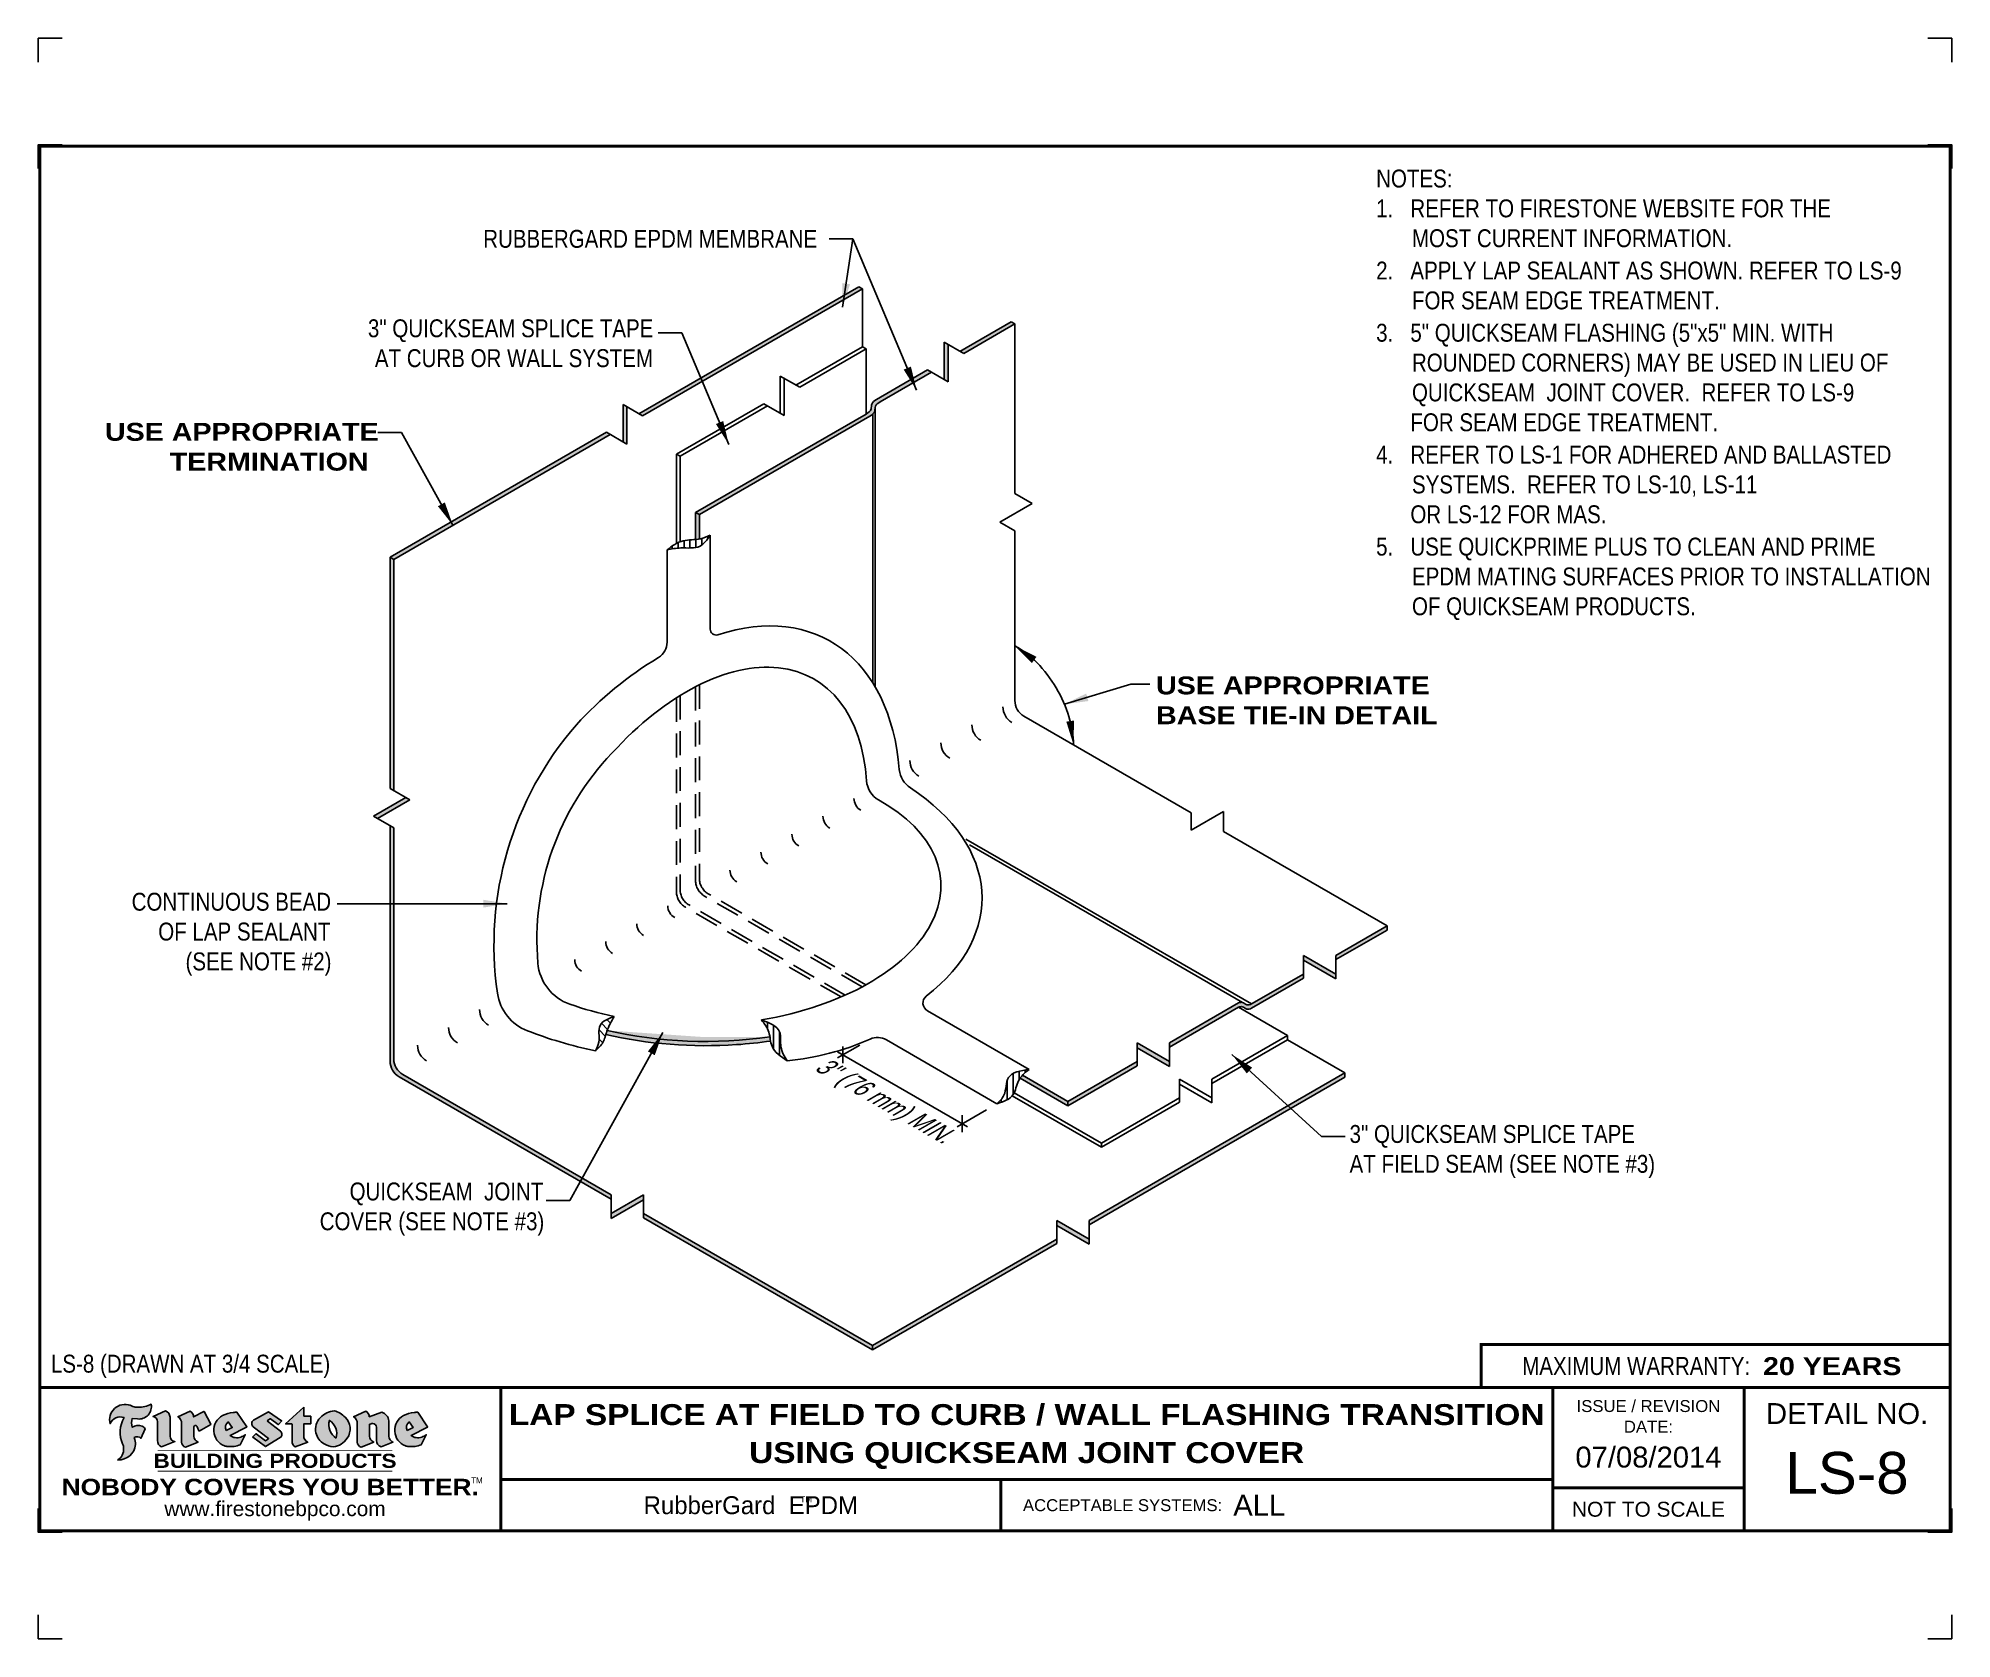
# Model space of a CAD drawing. Header units: inches. Extents: x 99.4 to 119.5, y 96.2 to 113.
import ezdxf
from ezdxf.enums import TextEntityAlignment as Align

# ---------------------------------------------------------------- set-up
doc = ezdxf.new("R2010")
doc.units = ezdxf.units.IN
doc.header["$MEASUREMENT"] = 0
doc.linetypes.add('HIDDEN', pattern=[0.375, 0.25, -0.125])
doc.layers.get('0').update_dxf_attribs({"linetype": 'CONTINUOUS'})
doc.layers.get('DEFPOINTS').update_dxf_attribs({"linetype": 'CONTINUOUS'})
for name, color, linetype in [('FSBP-ANNO-NOTE', 7, 'CONTINUOUS'), ('FSBP-MEMBRANE', 7, 'CONTINUOUS'), ('FSBP-SEALANTS', 1, 'CONTINUOUS'), ('FSBP-TTLB', 7, 'CONTINUOUS'), ('FSBP-TTLB-BORDER', 7, 'CONTINUOUS'), ('FSBP-TTLB-TEXT', 7, 'CONTINUOUS')]:
    doc.layers.add(name, color=color, linetype=linetype)
doc.styles.add('FSBP_ARIAL', font='arial.ttf')
doc.styles.add('FSBP_ARIAL_BOLD', font='')
doc.styles.add('FSBP_ARIAL_NAR', font='ARIALN.TTF')
doc.styles.add('FSBP_BANKGOTHIC', font='bgothm.ttf')
doc.styles.get('FSBP_ARIAL_BOLD').set_extended_font_data('Arial Black')
doc.dimstyles.new('FSBP-LEADER', dxfattribs={"dimtxt": 0.1875, "dimasz": 0.25, "dimexe": 0.0625, "dimexo": 0.125, "dimgap": 0.125, "dimtad": 0, "dimtih": 1, "dimtoh": 1, "dimdec": 4, "dimzin": 0, "dimdsep": 46, "dimlunit": 4, "dimtxsty": 'FSBP_ARIAL_NAR', "dimcen": 0.09375, "dimclrd": 256, "dimclre": 256, "dimclrt": 256, "dimadec": 0, "dimazin": 0, "dimtfac": 1, "dimtdec": 4, "dimtofl": 0, "dimtmove": 0, "dimatfit": 3, "dimfxl": 1, "dimtolj": 1, "dimtzin": 0, "dimlwd": -1, "dimlwe": -1, "dimarcsym": 0})

msp = doc.modelspace()

# ---------------------------------------------------------------- texts
at = {"layer": 'DEFPOINTS', "style": 'FSBP_ARIAL_NAR'}
msp.add_text('LS-8 (DRAWN AT 3/4 SCALE)', height=0.1875, dxfattribs=at).set_placement((99.57985848452932, 99.1159621631023), align=Align.MIDDLE_LEFT)
at = {"layer": 'FSBP-ANNO-NOTE', "style": 'FSBP_ARIAL_NAR'}
msp.add_text('RUBBERGARD EPDM MEMBRANE', height=0.1875, dxfattribs=at).set_placement((107.6007596340383, 110.8962733569826), align=Align.MIDDLE_RIGHT)
at = {"layer": 'FSBP-ANNO-NOTE', "style": 'FSBP_ARIAL_NAR', "oblique": 30}
msp.add_text('3" (76 mm) MIN.', height=0.1875, rotation=329.9999999999994, dxfattribs=at).set_placement((108.2780889339207, 101.8644012615471), align=Align.MIDDLE)
at = {"layer": 'FSBP-ANNO-NOTE', "char_height": 0.1875, "attachment_point": 1}
for s, width, gutter_width, heights, insert, style in [('\\pi-0.375,l0.375,t0.1875,0.375;NOTES:\\P1.   REFER TO FIRESTONE WEBSITE FOR THE                MOST CURRENT INFORMATION.\\P{\\H0.083333x;\\P\\pt0.375;}2.   APPLY LAP SEALANT AS SHOWN. REFER TO LS-9 FOR SEAM EDGE TREATMENT.\\P{\\H0.083333x;\\P}3.   5" QUICKSEAM FLASHING (5"x5" MIN. WITH ROUNDED CORNERS) MAY BE USED IN LIEU OF QUICKSEAM  JOINT COVER.  REFER TO LS-9 \\P      FOR SEAM EDGE TREATMENT.\\P{\\H0.083333x;\\P}4.   REFER TO LS-1 FOR ADHERED AND BALLASTED SYSTEMS.  REFER TO LS-10, LS-11 \\P      OR LS-12 FOR MAS.\\P{\\H0.083333x;\\P}5.   USE QUICKPRIME PLUS TO CLEAN AND PRIME  EPDM MATING SURFACES PRIOR TO INSTALLATION OF QUICKSEAM PRODUCTS.', 5.887042391596253, 23.08110225731588, [5.941167124370127], (113.4527629030634, 111.621513929731), 'FSBP_ARIAL_NAR'), ('\\pi0.20697;3" QUICKSEAM SPLICE TAPE \\P\\pi0.27975;AT CURB OR WALL SYSTEM', 3.175510396747995, 5, [0], (102.6910706384774, 110.0529567488685), 'FSBP_ARIAL_NAR'), ('\\pi0.096659;USE APPROPRIATE \\P\\pi0.77478;TERMINATION', 2.830117474801227, 5, [0], (100.0483357435842, 108.9687126891513), 'FSBP_ARIAL_BOLD'), ('USE APPROPRIATE BASE TIE-IN DETAIL', 3.166772839955229, 5, [0], (111.1485803696869, 106.3128806767449), 'FSBP_ARIAL_BOLD'), ('\\pi0.26052;CONTINUOUS BEAD \\P\\pi0.53895;OF LAP SEALANT \\P\\pi0.82481;(SEE NOTE #2)', 2.32659760462775, 5, [0.9023743467752349], (100.1639894183315, 104.0476174605084), 'FSBP_ARIAL_NAR'), ('3" QUICKSEAM SPLICE TAPE AT FIELD SEAM (SEE NOTE #3)', 3.255393665378506, 5, [0.6076720250749924], (113.1745614965117, 101.6152636932283), 'FSBP_ARIAL_NAR'), ('\\pi0.58999;QUICKSEAM  JOINT \\P\\pi0.27727;COVER (SEE NOTE #3)', 2.605164964140855, 5, [0.6076720250749924], (102.1160184885615, 101.0131150032682), 'FSBP_ARIAL_NAR')]:
    msp.add_mtext_dynamic_manual_height_columns(s, width=width, gutter_width=gutter_width, heights=heights, dxfattribs=dict(at, insert=insert, style=style))

# ---------------------------------------------------------------- blocks, each defined once
blk = doc.blocks.new('TTLB-EPDM_2')
at = {"layer": 'FSBP-TTLB-TEXT'}
h = blk.add_hatch(color=1, dxfattribs=at)
edge = h.paths.add_edge_path()
edge.add_arc((1.037309769669573, -0.1982514792917306), 0.1319107607348553, 264.0410451462098, 370.3106169565175)
edge.add_arc((1.027551646585694, 0.1214293576525799), 0.3273056962876235, 270.05058356628535, 295.23459397187514, ccw=False)
edge.add_arc((1.022801957313345, -0.06680179986895154), 0.1391656561713503, 249.3281275763668, 272.0749124149863, ccw=False)
edge.add_line((0.9736743133014443, -0.1970076156048179), (0.9474927838574558, -0.1852745150568325))
edge.add_arc((0.8939498971398288, -0.3394262635682071), 0.1631857907024099, 70.84590087378872, 194.3325259843273)
edge.add_arc((0.8444260109029493, -0.4259936440910768), 0.1179914261095279, 70.96950098067128, 156.9641407594482, ccw=False)
edge.add_arc((1.153141409296894, -0.4684497516079468), 0.3110405457095052, 150.3231137483159, 203.2084295854517)
edge.add_arc((0.7562495500622943, -0.6412608153899899), 0.1218587156617311, 0.8849157075190988, 24.34668939894999, ccw=False)
edge.add_arc((0.7493781665697374, -0.6475258110744375), 0.1289731377238325, -58.36655102076742, 3.6216782311386737, ccw=False)
edge.add_arc((0.8256699029544474, -0.5792158350996106), 0.1783301886510354, 267.2205474105585, 354.1381621173521)
edge.add_arc((0.7903121048625305, -0.6011409294291745), 0.212787892960859, 0.9996158580669322, 21.00503380861244)
edge.add_arc((1.01880712263941, -0.5666691048185161), 0.05136395668415847, 40.82117713173261, 125.52727787225791, ccw=False)
edge.add_line((1.057676976260041, -0.5330924682126437), (1.102776947655911, -0.4308018311949837))
edge.add_arc((1.040858222524664, -0.4699705673995949), 0.07326744446031509, 32.31675181867256, 66.31481236598174)
edge.add_arc((1.032262518825329, -0.5063316993097662), 0.1102246948011782, 69.8179132332389, 125.254734720681)
edge.add_arc((1.127708877207287, -0.368959353531244), 0.1659710644737306, 164.1569669952081, 196.5811013160487, ccw=False)
edge.add_line((0.9680425188342383, -0.3236487780942383), (1.023615334387159, -0.3294494641845773))
h = blk.add_hatch(color=1, dxfattribs=at)
edge = h.paths.add_edge_path()
edge.add_line((1.275239419159561, -0.6223407783464694), (1.415345367376062, -0.5660418822574371))
edge.add_arc((1.421019305783958, -0.5090099247487757), 0.05731350411836949, 181.9717871001989, 264.31851000495806, ccw=False)
edge.add_line((1.363739737527226, -0.5109819325197265), (1.363412352251203, -0.3102363679013962))
edge.add_arc((1.294263659668751, -0.3103491388303989), 0.06914878453844908, 0.0934405599591014, 72.42834396969012)
edge.add_line((1.315139561173908, -0.2444268274366692), (1.186839444240604, -0.3024209471341379))
edge.add_arc((1.175246268095289, -0.3585110609420917), 0.05727567197445628, -0.017399788185912257, 78.322067691347, ccw=False)
edge.add_line((1.232521937428658, -0.3585284546236807), (1.232574268422297, -0.555126496687123))
edge.add_arc((1.305699496415486, -0.5558575689677219), 0.07312888236350451, 179.4272023230205, 245.3845503102953)
h = blk.add_hatch(color=1, dxfattribs=at)
edge = h.paths.add_edge_path()
edge.add_line((1.792026821926584, -0.3839679064720229), (1.722158956877934, -0.2518542302253621))
edge.add_arc((1.720119655279638, -0.2529327078887852), 0.002306916790721817, 27.87197133405656, 117.3766794470751)
edge.add_line((1.719058846382097, -0.250884159729182), (1.610638460368705, -0.3070279753467702))
edge.add_arc((1.547088841662962, -0.3061026658494403), 0.06355635479880145, 359.165808011073, 425.8793658831422)
edge.add_line((1.573061729235633, -0.2480956029480268), (1.446879247402876, -0.3051325108639702))
edge.add_arc((1.407812067100189, -0.370357133046621), 0.07602957263902092, -3.441403975725109, 59.07992244284969, ccw=False)
edge.add_line((1.483704536400296, -0.3749210150788969), (1.483704536400296, -0.5723838140635706))
edge.add_arc((1.54053746518044, -0.568254406115083), 0.05698275005415228, 184.1557352478595, 255.3066498366543)
edge.add_line((1.526084036778343, -0.6233736605654059), (1.657291340682093, -0.570650514527486))
edge.add_arc((1.688298576827198, -0.5021390388423987), 0.0752015358480571, 207.5160880841914, 245.649226723163, ccw=False)
edge.add_arc((1.721050197024907, -0.4914488168456328), 0.1093332836229113, 179.4823365255141, 204.5537900001094, ccw=False)
edge.add_line((1.611721375809452, -0.4904610114968335), (1.611721375809452, -0.4126404716788983))
edge.add_arc((1.628589765097195, -0.414159299036043), 0.01693662875851176, 28.356188110622725, 174.8549701683585, ccw=False)
edge.add_arc((1.627340435522395, -0.4197189881350504), 0.02111886817708033, 22.216893572439517, 40.10213956426492, ccw=False)
edge.add_line((1.646891420738257, -0.4117336534413738), (1.666638796144639, -0.4549750258192233))
edge.add_arc((1.668737246926742, -0.4540167099035481), 0.002306916790685496, 204.545128184284, 299.6323508190091)
edge.add_line((1.669877862091766, -0.4560219186518992), (1.791128135493295, -0.3870515928837648))
edge.add_line((1.791128135493295, -0.3870515928837648), (1.792026821926584, -0.3839679064720229))
h = blk.add_hatch(color=1, dxfattribs=at)
h.paths.add_polyline_path([(2.063388732080512, -0.2583237030618903, 0.02524281661523788), (2.025024361750752, -0.2610532129309178, 0.1213611957758757), (1.901773912052249, -0.3008158885520373, 0.6151668103976068), (1.93274136141747, -0.6099060679591872, 0.05306812109568645), (1.967936229862175, -0.617865745600497, 0.1150932231766138), (2.099126721549737, -0.5994933789882708), (2.151195569562105, -0.4944891916583316, -0.08755405562188731), (2.104230609512001, -0.5187113292177372, -0.265591761123442), (1.992692314386659, -0.5010701623316862), (2.165347897647223, -0.4141184325909109, 0.4518949533370738), (2.166222728871162, -0.4107679608846269)])
h.paths.add_polyline_path([(2.014217313945437, -0.4188965037300676), (1.951113654018855, -0.4515330109460507, -0.3720533890450154), (1.973177450672722, -0.3607130665457561)], flags=16)
h = blk.add_hatch(color=1, dxfattribs=at)
edge = h.paths.add_edge_path()
edge.add_arc((2.260407392426802, -0.3775796671688782), 0.04152450223225729, 123.20805433950699, 232.2027298779723, ccw=False)
edge.add_line((2.237665217914071, -0.3428366421988329), (2.393535971665983, -0.2540943745380986))
edge.add_arc((2.394677353533142, -0.2560991469722482), 0.002306916790741334, 55.64644466176611, 119.65426054492559, ccw=False)
edge.add_line((2.395979141996861, -0.2541946229174954), (2.531809646140459, -0.3470380726374032))
edge.add_arc((2.530468902927946, -0.3489153772789875), 0.002306916790700397, -42.731101238422525, 54.4661353739603, ccw=False)
edge.add_line((2.532163440279987, -0.3504807552658491), (2.498457913851155, -0.3869673252714421))
edge.add_arc((2.496763376499139, -0.3854019472845934), 0.002306916790672934, 233.7527076894875, 317.26889876138785, ccw=False)
edge.add_line((2.495399362263356, -0.38726241234572), (2.413849913492982, -0.3274738082119626))
edge.add_arc((2.412485899257181, -0.3293342732731342), 0.002306916790720064, 53.75270768979358, 124.4135619297835)
edge.add_line((2.41118211687575, -0.3274311136421062), (2.382933981293377, -0.346782838468144))
edge.add_arc((2.38423776367478, -0.3486859980991606), 0.002306916790694898, 124.4135619293799, 231.8459020253626)
edge.add_line((2.382812599816248, -0.3505000469010184), (2.519899969301207, -0.4581994452042721))
edge.add_arc((2.494247019847682, -0.4908523236374461), 0.04152450223225742, -55.21225898295222, 51.84590202520428, ccw=False)
edge.add_line((2.517938320565804, -0.5249552055672808), (2.364434947484597, -0.6179520922513717))
edge.add_arc((2.36323960192349, -0.6159790200102006), 0.002306916790726996, 233.2955624372927, 301.20872157023314, ccw=False)
edge.add_line((2.361860787187538, -0.6178285429225383), (2.231266621301074, -0.5204709167214361))
edge.add_arc((2.232647938930649, -0.5186232623475259), 0.002306916790697672, 135.5134179846393, 233.21798691998708, ccw=False)
edge.add_line((2.231002150870836, -0.5170067083764565), (2.262839375599356, -0.4845937328397696))
edge.add_arc((2.264485163659225, -0.4862102868108537), 0.002306916790748497, 53.0352839999411, 135.513417985369, ccw=False)
edge.add_line((2.265872365996302, -0.4843670465239001), (2.361834678328762, -0.5565872257804898))
edge.add_arc((2.363221880665761, -0.5547439854936304), 0.002306916790627066, 233.0352840000685, 302.2362632414394)
edge.add_line((2.36445241715569, -0.5566953042850713), (2.39428499383348, -0.5378823484768844))
edge.add_arc((2.393054457343549, -0.5359310296853765), 0.002306916790685166, 302.2362632406177, 412.2027298768422)
edge.add_line((2.394468296066179, -0.5341081404551886), (2.234958295420142, -0.4103916733127022))
h = blk.add_hatch(color=1, dxfattribs=at)
edge = h.paths.add_edge_path()
edge.add_line((2.763460561272041, -0.2072496393923444), (2.763460561272041, -0.2969520779963801))
edge.add_arc((2.765767478062699, -0.2969520779963943), 0.00230691679065842, 179.9999999996471, 269.9999999996471)
edge.add_line((2.765767478062685, -0.2992589947870528), (2.835417693520355, -0.2992589947870528))
edge.add_arc((2.835417693520355, -0.3015659115777538), 0.002306916790701052, 0, 90, ccw=False)
edge.add_line((2.837724610311056, -0.3015659115777538), (2.837724610311056, -0.3790761307453892))
edge.add_arc((2.83541769352037, -0.3790761307453749), 0.002306916790686842, 269.99999999964706, 359.99999999964706, ccw=False)
edge.add_line((2.835417693520355, -0.3813830475360618), (2.765767478062685, -0.3813830475360618))
edge.add_arc((2.765767478062699, -0.3836899643267202), 0.00230691679065842, 90.00000000035294, 180.0000000003529)
edge.add_line((2.763460561272041, -0.3836899643267344), (2.763460561272041, -0.5033995910642801))
edge.add_arc((2.836735953378943, -0.5071368822038516), 0.07337063740681413, 177.0802527808789, 245.3249543133826)
edge.add_line((2.806105814540615, -0.5738080530967267), (2.674529557384915, -0.6226036013049594))
edge.add_arc((2.708610405062069, -0.564298408791804), 0.06753517344606039, 177.0345319916277, 239.6926428024901, ccw=False)
edge.add_line((2.641165668230087, -0.560804539009709), (2.641165668230087, -0.3836899643267344))
edge.add_arc((2.638858751439429, -0.3836899643267202), 0.00230691679065842, 359.9999999996471, 449.999999999647)
edge.add_line((2.638858751439443, -0.3813830475360618), (2.572857950769389, -0.3813830475360618))
edge.add_line((2.572857950769389, -0.3813830475360618), (2.763460561272041, -0.2072496393923444))
h = blk.add_hatch(color=1, dxfattribs=at)
edge = h.paths.add_edge_path(flags=16)
edge.add_arc((2.940363509127394, -0.4847985213681437), 0.1684614578629418, 344.5558804047865, 417.0140046669545)
edge.add_arc((3.194458079644619, -0.3883534532477785), 0.1684614578629414, 164.5558804047864, 237.0140046669546)
edge = h.paths.add_edge_path()
edge.add_arc((3.069375116502199, -0.4399344555144872), 0.1828726885096673, 136.0914512150047, 191.213418978326)
edge.add_arc((3.064939550433406, -0.4318234379590333), 0.1803148804748503, 194.0167254156723, 240.6663730831859)
edge.add_arc((3.098047041778981, -0.3845058757092554), 0.2378525180183701, 239.2975390661776, 264.2889872773176)
edge.add_arc((3.04884478212623, -0.4190232383793012), 0.203760689247156, 277.1986764832036, 326.503572961274)
edge.add_arc((3.077739326803546, -0.4341046616465112), 0.171374865791709, 325.3768876809902, 406.3828327799087)
edge.add_arc((3.011839488065919, -0.4896144380417797), 0.2571945645850002, 44.28462553519766, 73.82901434867304)
edge.add_arc((3.117152499586992, -0.4983433120546693), 0.2579560664039132, 97.50292863483666, 134.1039137579027)
h = blk.add_hatch(color=1, dxfattribs=at)
edge = h.paths.add_edge_path()
edge.add_line((3.322690228557462, -0.5721896537377091), (3.322690228557462, -0.3749210150788969))
edge.add_arc((3.246797759257384, -0.3703571330465745), 0.076029572638996, 356.5585960242387, 419.0799224428129)
edge.add_line((3.285864939560099, -0.3051325108639702), (3.412047421392799, -0.2480956029480268))
edge.add_arc((3.386074533820159, -0.3061026658494941), 0.06355635479883807, 0.3962622833877276, 65.87936588318718, ccw=False)
edge.add_line((3.449629368605429, -0.3056631084210863), (3.580526418688805, -0.2593848434574539))
edge.add_arc((3.555744121700958, -0.3530904070730321), 0.09692726601172152, 2.366977007666776, 75.18615851992018, ccw=False)
edge.add_line((3.652588689330287, -0.3490873311063041), (3.652588689330287, -0.4883770011386872))
edge.add_arc((3.761877549389556, -0.4914934052703811), 0.1093332836229047, 178.3666365323574, 204.5537900000422)
edge.add_arc((3.729125929191727, -0.5021836272670953), 0.07520153584796169, 207.5160880841711, 245.2240541443093)
edge.add_line((3.697611150971852, -0.5704631245385627), (3.572585913552643, -0.6207021253773775))
edge.add_arc((3.59534718600759, -0.5526356419907701), 0.07177131519198746, 180.3328587115751, 251.51018566665869, ccw=False)
edge.add_line((3.523577081955409, -0.5530525936986663), (3.523577081955409, -0.4153032515383615))
edge.add_arc((3.486319529276879, -0.4148773504126441), 0.0372599868942854, 359.3450650296066, 449.0500281941028)
edge.add_arc((3.482769874121713, -0.4419622099033496), 0.06447454900600783, 86.29402372314017, 119.8211331593848)
edge.add_line((3.450707067966732, -0.3860252459975726), (3.450707067966732, -0.4904610114968335))
edge.add_arc((3.560035889182251, -0.491448816845647), 0.1093332836229751, 179.4823365255069, 204.5537900001023)
edge.add_arc((3.527284268984408, -0.5021390388424952), 0.07520153584796385, 207.5160880841699, 245.6492267231416)
edge.add_line((3.496277032839316, -0.570650514527486), (3.365069728935509, -0.6233736605654059))
edge.add_arc((3.37950248606194, -0.5682868177318081), 0.05694615642555727, 183.9298782390169, 255.318496325343, ccw=False)
h = blk.add_hatch(color=1, dxfattribs=at)
h.paths.add_polyline_path([(3.957695472291277, -0.2583237030618903, 0.02524281661523822), (3.919331101961575, -0.2610532129309178, 0.1085638477195505), (3.807890832595604, -0.2939221658134414, 0.6425897848490651), (3.827048101628293, -0.6099060679591872, 0.05306812109569052), (3.862242970072884, -0.617865745600497, 0.1150932231766133), (3.993433461760503, -0.5994933789882708), (4.045502309772871, -0.4944891916583316, -0.08755405562189084), (3.998537349722767, -0.5187113292177372, -0.2655917611234366), (3.886999054597368, -0.5010701623316862), (4.059654637857989, -0.4141184325909109, 0.4518949533370731), (4.060529469081928, -0.4107679608846269)])
h.paths.add_polyline_path([(3.90852405415626, -0.4188965037300676), (3.845420394229677, -0.4515330109460507, -0.3720533890450147), (3.867484190883488, -0.3607130665457561)], flags=16)
at = {"layer": 'DEFPOINTS', "linetype": 'Continuous', "ltscale": 1.75}
for points in [[(-0.015625, 13.88083333333333), (-0.015625, 14.13083333333333), (0.234375, 14.13083333333333)], [(20.01562500000003, 13.88083333333333), (20.01562500000003, 14.13083333333333), (19.76562500000003, 14.13083333333333)], [(-0.015625, -2.380833333333342), (-0.015625, -2.630833333333342), (0.234375, -2.630833333333342)], [(20.01562500000003, -2.380833333333342), (20.01562500000003, -2.630833333333342), (19.76562500000003, -2.630833333333342)]]:
    blk.add_lwpolyline(points, dxfattribs=at)
at = {"layer": 'DEFPOINTS', "color": 1}
for points in [[(0.234375, 13.015625), (-0.015625, 13.015625), (-0.015625, 12.765625)], [(20.015625, 12.765625), (20.015625, 13.015625), (19.765625, 13.015625)], [(0.234375, -1.515625), (-0.015625, -1.515625), (-0.015625, -1.265625)], [(20.015625, -1.265625), (20.015625, -1.515625), (19.765625, -1.515625)]]:
    blk.add_lwpolyline(points, dxfattribs=at)
at = {"layer": 'FSBP-TTLB', "const_width": 0.03125}
blk.add_lwpolyline([(15.09028770518938, 0), (20, 0), (20, 0.4512598240669945), (15.09028770518938, 0.4512598240669945)], close=True, dxfattribs=at)
for points in [[(0, 0), (0, -1.5), (20, -1.5), (20, 0), (0, 0)], [(4.825208527206769, 0), (4.825208527206769, -0.9643749050531198)], [(15.84028770518938, 0), (15.84028770518938, -0.9643749050531198)], [(17.84110496735593, 0), (17.84110496735593, -1.5)], [(20, 0), (20, -1.5)], [(4.825208527206769, -0.9643749050531198), (15.84028770518938, -0.9643749050531198)], [(4.825208527206769, -0.9643749050531198), (4.825208527206769, -1.5)], [(15.84028770518938, -0.9643749050531198), (15.84028770518938, -1.5)], [(15.84028770518938, -1.048740175933006), (17.84110496735593, -1.048740175933006)]]:
    blk.add_lwpolyline(points, dxfattribs=at)
at = {"layer": 'FSBP-TTLB-BORDER', "const_width": 0.03125}
blk.add_lwpolyline([(20, 0), (20, 13), (0, 13), (0, 0)], dxfattribs=at)
at = {"layer": 'FSBP-TTLB-TEXT', "color": 1}
blk.add_line((0.7358432058323388, -0.379822754145593), (0.7358432058323388, -0.379822754145593), dxfattribs=at)
for points in [[(1.023615323725323, -0.3294494630716969, 0.5000510906601082), (1.167090420776901, -0.1746414942047778, -0.1103304102359608), (1.027840608309816, -0.2058762110801382, -0.09957876667165425), (0.9736743133014443, -0.1970076156048179), (0.9474927838574558, -0.1852745150568325, 0.5978159689075124), (0.7358432058323388, -0.379822754145593, -0.3938834584182213), (0.8828996422548698, -0.3144510229727047, 0.2349406564350952), (0.86727108227484, -0.5910237178633082, -0.1027304183841549), (0.8780937320133262, -0.6393788197974146, -0.2772692352614086), (0.8170223912655956, -0.7573362346216896, 0.3985429150902959), (1.003067614090241, -0.5974286950643517, 0.0875124847930418), (0.9889600163401155, -0.5248671157293501, -0.3874031597924062), (1.057676976260041, -0.5330924682126437), (1.102776947655911, -0.4308018311949837, 0.1494423498871741), (1.07029056398062, -0.4028746979725923, 0.2467195073738216), (0.9686394281704906, -0.4163228904100862, -0.1424285161541127), (0.9680425188342383, -0.3236487780942383), (1.023615334387159, -0.3294494641845773)], [(2.166222728871162, -0.4107679608846269), (2.063388732080512, -0.2583237030618903, 0.02524281661523788), (2.025024361750752, -0.2610532129309178, 0.1085638477195265), (1.913584092384895, -0.2939221658134414, 0.6425897848491228), (1.93274136141747, -0.6099060679591872, 0.05306812109568648), (1.967936229862175, -0.617865745600497, 0.1150932231766137), (2.099126721549737, -0.5994933789882708), (2.151195569562105, -0.4944891916583316, -0.0875540556218873), (2.104230609512001, -0.5187113292177372, -0.2655917611234418), (1.992692314386659, -0.5010701623316862), (2.165347897647223, -0.4141184325909109)], [(2.763460561272041, -0.2072496393923444), (2.763460561272041, -0.2969520779963801, 0.4142135623730958), (2.765767478062685, -0.2992589947870528), (2.835417693520355, -0.2992589947870528, -0.414213562373095), (2.837724610311056, -0.3015659115777538), (2.837724610311056, -0.3790761307453892, -0.4142135623730938), (2.835417693520355, -0.3813830475360618), (2.765767478062685, -0.3813830475360618, 0.4142135623730958), (2.763460561272041, -0.3836899643267344), (2.763460561272041, -0.5033995910642801, 0.3068985753588853), (2.806105814540615, -0.5738080530967267), (2.674529557384915, -0.6226036013049594, -0.2804194150632976), (2.641165668230087, -0.560804539009709), (2.641165668230087, -0.3836899643267344, 0.414213562373095), (2.638858751439443, -0.3813830475360618), (2.572857950769389, -0.3813830475360618), (2.763460561272041, -0.2072496393923444)], [(4.060529469081928, -0.4107679608846269), (3.957695472291277, -0.2583237030618903, 0.02524281661523788), (3.919331101961575, -0.2610532129309178, 0.1085638477195265), (3.807890832595604, -0.2939221658134414, 0.6425897848491228), (3.827048101628293, -0.6099060679591872, 0.05306812109568648), (3.862242970072884, -0.617865745600497, 0.1150932231766137), (3.993433461760503, -0.5994933789882708), (4.045502309772871, -0.4944891916583316, -0.0875540556218873), (3.998537349722767, -0.5187113292177372, -0.2655917611234418), (3.886999054597368, -0.5010701623316862), (4.059654637857989, -0.4141184325909109)], [(4.059654637857989, -0.4141184325909109, 0.4518949533370731), (4.060529469081928, -0.4107679608846269, 0.4518949533370731)]]:
    blk.add_lwpolyline(points, format="xyb", dxfattribs=at)
for points in [[(1.275239419159561, -0.6223407783464694), (1.415345367376062, -0.5660418822574371, -0.3756100036733062), (1.363739737527226, -0.5109819325197265), (1.363412352251203, -0.3102363679013962, 0.3265360292958048), (1.315139561173908, -0.2444268274366692), (1.186839444240604, -0.3024209471341379, -0.3557863980845349), (1.232521937428658, -0.3585284546236807), (1.232574268422297, -0.555126496687123, 0.2960110723418457)], [(1.792026821926584, -0.3839679064720229), (1.722158956877934, -0.2518542302253621, 0.4116839150163434), (1.719058846382097, -0.250884159729182), (1.610638460368705, -0.3070279753467702, 0.2996033003794034), (1.573061729235633, -0.2480956029480268), (1.446879247402876, -0.3051325108639702, -0.2797757560995365), (1.483704536400296, -0.3749210150788969), (1.483704536400296, -0.5723838140635706, 0.320828638474519), (1.526084036778343, -0.6233736605654059), (1.657291340682093, -0.570650514527486, -0.1679398621276611), (1.621603752698661, -0.5368819723450571, -0.1098333365370753), (1.611721375809452, -0.4904610114968335), (1.611721375809452, -0.4126404716788983, -0.743334502655012), (1.64349420176768, -0.4061152228778298, -0.07819791644735608), (1.646891420738257, -0.4117336534413738), (1.666638796144639, -0.4549750258192233, 0.4404648714563479), (1.669877862091766, -0.4560219186518992), (1.791128135493295, -0.3870515928837648)], [(1.951113654018855, -0.4515330109460507), (2.014217313945437, -0.4188965037300676), (1.973177450672722, -0.3607130665457561, 0.3720533890450154)], [(2.234958295420142, -0.4103916733127022, -0.5150044486718882), (2.237665217914071, -0.3428366421988329), (2.393535971665983, -0.2540943745380986, -0.2867822934100265), (2.395979141996861, -0.2541946229174954), (2.531809646140459, -0.3470380726374032, -0.4515027974650387), (2.532163440279987, -0.3504807552658491), (2.498457913851155, -0.3869673252714421, -0.3814439164929681), (2.495399362263356, -0.38726241234572), (2.413849913492982, -0.3274738082119626, 0.3184718635035665), (2.41118211687575, -0.3274311136421062), (2.382933981293377, -0.346782838468144, 0.5064094529656681), (2.382812599816248, -0.3505000469010184), (2.519899969301207, -0.4581994452042721, -0.5043597839115849), (2.517938320565804, -0.5249552055672808), (2.364434947484597, -0.6179520922513717, -0.3053163970316367), (2.361860787187538, -0.6178285429225383), (2.231266621301074, -0.5204709167214361, -0.4541703869768119), (2.231002150870836, -0.5170067083764565), (2.262839375599356, -0.4845937328397696, -0.3762644290664977), (2.265872365996302, -0.4843670465239001), (2.361834678328762, -0.5565872257804898, 0.3114700032088108), (2.36445241715569, -0.5566953042850713), (2.39428499383348, -0.5378823484768844, 0.520381097387146), (2.394468296066179, -0.5341081404551886)], [(2.937624918725987, -0.3131105398334029, 0.2452625673097023), (2.889993533867141, -0.4754966266250307, 0.2064059665179019), (2.976604338974084, -0.5890186876871866, 0.1094800500670344), (3.074378098474654, -0.6211778035979165, 0.2185147641853038), (3.218764944843201, -0.5314757029352819, 0.3689489483072479), (3.195959963110113, -0.3100352223135445, 0.1296305888694145), (3.0834694040758, -0.242595816912754, 0.1610736375384317)], [(3.10274193015772, -0.5296595419651595, 0.3271311138286319), (3.032079658614293, -0.3434924326507627, 0.3271311138286322)], [(3.322690228557462, -0.5721896537377091), (3.322690228557462, -0.3749210150788969, 0.2797757560995341), (3.285864939560099, -0.3051325108639702), (3.412047421392799, -0.2480956029480268, -0.2937618496109166), (3.449629368605429, -0.3056631084210863), (3.580526418688805, -0.2593848434574539, -0.3288760160581939), (3.652588689330287, -0.3490873311063041), (3.652588689330287, -0.4883770011386872, 0.114762897203527), (3.662431105063263, -0.536926560769686, 0.166032965990522), (3.697611150971852, -0.5704631245385627), (3.572585913552643, -0.6207021253773775, -0.3209557512194564), (3.523577081955409, -0.5530525936986663), (3.523577081955409, -0.4153032515383615, 0.4127061514896111), (3.48693727661589, -0.3776224848030694, 0.1473421876160361), (3.450707067966732, -0.3860252459975726), (3.450707067966732, -0.4904610114968335, 0.1098333365370753), (3.460589444855941, -0.5368819723450855, 0.1679398621276611), (3.496277032839316, -0.570650514527486), (3.365069728935509, -0.6233736605654059, -0.3219729545308964), (3.322690228557462, -0.5721896537377091, 29.1476284739)], [(3.845420394229677, -0.4515330109460507), (3.90852405415626, -0.4188965037300676), (3.867484190883488, -0.3607130665457561, 0.3720533890450154)]]:
    blk.add_lwpolyline(points, format="xyb", close=True, dxfattribs=at)
at = {"layer": 'FSBP-TTLB-TEXT'}
for points, const_width in [([(1.233926579809207, -0.6584455781731435), (3.691229482685259, -0.6584455781731577)], 0.0078125), ([(1.233926579809207, -0.8761560960495984), (3.691229482685259, -0.8761560960495842)], 0.0078125), ([(10.06152282927678, -0.9643749050531198), (10.06152282927678, -1.5)], 0.03125)]:
    blk.add_lwpolyline(points, dxfattribs=dict(at, const_width=const_width))
at = {"layer": 'FSBP-TTLB-TEXT', "color": 1}
for centre, start, end in [((1.789987520328282, -0.3850463841354355), 299.6323508193319, 27.87197133380463), ((2.164310260790558, -0.412058050385383), 296.7304547840455, 34.00233684987403)]:
    blk.add_arc(centre, 0.00230691679068068, start, end, dxfattribs=at)
at = {"layer": 'FSBP-TTLB-TEXT', "style": 'FSBP_ARIAL_NAR'}
blk.add_text('MAXIMUM WARRANTY:', height=0.1875, dxfattribs=at).set_placement((17.90516569312837, 0.2256299120335257), align=Align.MIDDLE_RIGHT)
at = {"layer": 'FSBP-TTLB-TEXT'}
for s, height, style, p in [('ISSUE / REVISION', 0.125, 'FSBP_ARIAL', (16.84069633627263, -0.1938496373466023)), ('DETAIL NO.', 0.21875, 'FSBP_ARIAL', (18.92055248367797, -0.2724398367368792)), ('DATE:', 0.125, 'FSBP_ARIAL', (16.84069633627263, -0.409973105348854)), ('www.firestonebpco.com', 0.15625, 'FSBP_ARIAL', (2.462578031247233, -1.268657306740124)), ('RubberGard  EPDM', 0.1875, 'FSBP_BANKGOTHIC', (7.443365678241776, -1.23218745252656)), ('TM', 0.0625, 'FSBP_BANKGOTHIC', (8.023397742165457, -1.169706269210366)), ('NOT TO SCALE', 0.15625, 'FSBP_ARIAL', (16.84069633627263, -1.274370087966503))]:
    blk.add_text(s, height=height, dxfattribs=dict(at, style=style)).set_placement(p, align=Align.MIDDLE_CENTER)
at = {"layer": 'FSBP-TTLB-TEXT', "lineweight": 18, "style": 'FSBP_ARIAL_BOLD'}
blk.add_text('BUILDING PRODUCTS', height=0.1484375, dxfattribs=at).set_placement((2.462578031247233, -0.7673008371113639), align=Align.MIDDLE_CENTER)
at = {"layer": 'FSBP-TTLB-TEXT', "color": 1}
for s, height, style, p in [('NOBODY COVERS YOU BETTER.', 0.171875, 'FSBP_ARIAL_BOLD', (2.412604263603384, -1.041650450587369)), ('TM', 0.0625, 'FSBP_BANKGOTHIC', (4.576671173373001, -0.9725745042934193))]:
    blk.add_text(s, height=height, dxfattribs=dict(at, style=style)).set_placement(p, align=Align.MIDDLE_CENTER)
at = {"layer": 'FSBP-TTLB-TEXT', "style": 'FSBP_ARIAL'}
blk.add_text('ACCEPTABLE SYSTEMS:', height=0.125, dxfattribs=at).set_placement((10.29281281591562, -1.23218745252656), align=Align.MIDDLE_LEFT)
at = {"layer": 'FSBP-TTLB-TEXT'}
for tag, height, style, p in [('MAXIMUM_WARRANTY', 0.1875, 'FSBP_ARIAL_BOLD', (18.03987100774941, 0.2240244307510579)), ('ACCPT_SYSTEMS', 0.21875, 'FSBP_ARIAL', (12.49438170418193, -1.23218745252656))]:
    blk.add_attdef(tag, text='', height=height, dxfattribs=dict(at, style=style)).set_placement(p, align=Align.MIDDLE_LEFT)
for tag, height, style, p in [('DETAIL_DESCP_LINE_1', 0.21875, 'FSBP_ARIAL_BOLD', (10.33118450231211, -0.2831249841755152)), ('DETAIL_DESCP_LINE_2', 0.21875, 'FSBP_ARIAL_BOLD', (10.33118450231211, -0.6812499208775904)), ('ISSUE_REV_DATE', 0.21875, 'FSBP_ARIAL', (16.84069633627263, -0.7282559425942452)), ('DETAIL_NUMBER', 0.4375, 'FSBP_ARIAL', (18.91941590748775, -0.8931630692489421))]:
    blk.add_attdef(tag, text='', height=height, dxfattribs=dict(at, style=style)).set_placement(p, align=Align.MIDDLE_CENTER)

# ---------------------------------------------------------------- hatches: boundary and pattern name
at = {"layer": 'FSBP-MEMBRANE'}
h = msp.add_hatch(color=256, dxfattribs=at)
h.paths.add_polyline_path([(113.1257118548913, 102.115645800339), (113.1257118548913, 102.160645800339), (110.4474557520999, 100.6143539184337), (110.4474557520999, 100.5693539184336)])
h.paths.add_polyline_path([(110.1089387731728, 100.6143539184337), (110.1089387731727, 100.5623923942066), (110.4474557521, 100.3669495252978), (110.4474557521, 100.4189110495248)])
h.paths.add_polyline_path([(110.1089387731727, 100.3739110495248), (110.1089387731727, 100.4189110495248), (108.1798760660015, 99.30516617625585), (108.1798760660015, 99.26016617625586)])
h.paths.add_polyline_path([(105.7832273199631, 100.688871974934), (105.7832273199632, 100.6438719749339), (108.1798760660015, 99.26016617625574), (108.1798760660015, 99.30516617625577)])
h.paths.add_polyline_path([(105.7832273199631, 100.8323533196158), (105.7832273199631, 100.8843148438429), (105.4447103410359, 100.6888719749341), (105.4447103410359, 100.636910450707)])
h.paths.add_polyline_path([(103.2627620512833, 102.1440632762894, -0.2679491924311238), (103.1690120512833, 102.306443039499), (103.1690120512833, 104.7275177607416), (103.1300409081131, 104.7500177607416), (103.1300409081129, 102.283943039499, 0.2679491924311441), (103.2237909081129, 102.1215632762894), (105.4447103410359, 100.8393148438429), (105.4447103410359, 100.8843148438429)])
h.paths.add_polyline_path([(103.3382705407469, 105.0206820641049), (103.2932705407469, 105.0466628262184), (102.9547535618198, 104.8512199573095), (102.9997535618197, 104.825239195196)])
h.paths.add_polyline_path([(103.1690120512834, 107.5394782198018), (103.1300409081132, 107.5619782198018), (103.1300409081131, 105.1409034985594), (103.1690120512834, 105.1184034985593)])
h.paths.add_polyline_path([(105.4344538755424, 108.8474316668712), (105.3954827323722, 108.8699316668712), (103.130040908113, 107.5619782198018), (103.1690120512834, 107.5394782198018)])
h.paths.add_polyline_path([(105.6083449346463, 109.1373541403948), (105.5693737914762, 109.1598541403947), (105.5693737914762, 108.7695356170878), (105.6083449346463, 108.7470356170879)])
h.paths.add_polyline_path([(108.0758766970029, 110.3724578438851), (108.0369055538326, 110.394957843885), (105.7335084891236, 109.0650909285247), (105.7724796322938, 109.0425909285247)])
h = msp.add_hatch(color=256, dxfattribs=at)
edge = h.paths.add_edge_path()
edge.add_spline(control_points=[(108.1538189833435, 109.0387863040936), (108.1637505769967, 109.0456428254801), (108.1736821706499, 109.0524993468666), (108.1821817069295, 109.0600459793796)], knot_values=[0, 0, 0, 0, 0.03306331445532052, 0.03306331445532052, 0.03306331445532052, 0.03306331445532052], degree=3, periodic=0)
edge.add_spline(control_points=[(108.1821817069295, 109.0600459793796), (108.1924547480422, 109.0691672847684), (108.2082232630719, 109.0886913423856), (108.2068259659616, 109.1164876369763), (108.2080935646416, 109.1288714613468)], knot_values=[0.03306331445532052, 0.03306331445532052, 0.03306331445532052, 0.03306331445532052, 0.07302558740166665, 0.1100887247966498, 0.1100887247966498, 0.1100887247966498, 0.1100887247966498], degree=3, periodic=0)
edge.add_spline(control_points=[(108.2080935646416, 109.1288714613468), (108.2085836648218, 109.1336595024297), (108.2131373368486, 109.1607437791468), (108.2392203100464, 109.1770550505785), (108.2608349523191, 109.1905720025893)], knot_values=[0.1100887247966498, 0.1100887247966498, 0.1100887247966498, 0.1100887247966498, 0.124418694214638, 0.1937370074613271, 0.1937370074613271, 0.1937370074613271, 0.1937370074613271], degree=3, periodic=0)
edge.add_line((108.2608349523188, 109.1905720025891), (108.7967868698812, 109.5000039864665))
edge.add_line((108.7967868698812, 109.5000039864665), (108.757815726711, 109.5225039864665))
edge.add_line((108.757815726711, 109.5225039864665), (108.221863809148, 109.2130720025888))
edge.add_spline(control_points=[(108.2218638091488, 109.2130720025893), (108.2002491668761, 109.1995550505786), (108.1626092699913, 109.1760165310204), (108.17415636403, 109.1022314108333), (108.1367833439878, 109.0764300218372), (108.1148478401731, 109.0612863040936)], knot_values=[0, 0, 0, 0, 0.06931831324673016, 0.1207114200597579, 0.1937370074614245, 0.1937370074614245, 0.1937370074614245, 0.1937370074614245], degree=3, periodic=0)
edge.add_line((108.1148478401731, 109.0612863040936), (106.3286704448677, 108.0300363040936))
edge.add_line((106.3286704448677, 108.0300363040936), (106.3676415880381, 108.0075363040937))
edge.add_line((106.3676415880381, 108.0075363040937), (108.1538189833432, 109.0387863040935))
edge = h.paths.add_edge_path()
edge.add_line((106.367641588038, 108.0075363040937), (106.3286704448677, 108.0300363040936))
edge.add_line((106.3286704448677, 108.0300363040936), (106.3286704448677, 107.7469529273278))
edge.add_spline(control_points=[(106.3286704448677, 107.7469529273278), (106.3417913498966, 107.7480357297237), (106.3548212726491, 107.7495147798466), (106.367641588038, 107.7518064329985)], knot_values=[0.3240225724693067, 0.3240225724693067, 0.3240225724693067, 0.3240225724693067, 0.3631769027015403, 0.3631769027015403, 0.3631769027015403, 0.3631769027015403], degree=3, periodic=0)
edge.add_line((106.3676415880381, 107.7518064329985), (106.367641588038, 108.0075363040937))
h.paths.add_polyline_path([(108.9706779289851, 109.7899264599901), (108.931706785815, 109.8124264599901), (108.931706785815, 109.422107936683), (108.9706779289852, 109.3996079366832)])
h.paths.add_polyline_path([(109.6707645441947, 110.0045952319972), (109.6317934010245, 110.0270952319971), (109.0958414834623, 109.71766324812), (109.1348126266326, 109.69516324812)])
h = msp.add_hatch(color=256, dxfattribs=at)
edge = h.paths.add_edge_path()
edge.add_spline(control_points=[(109.7504806807529, 102.1368364273048), (109.7412932243791, 102.127220534632), (109.7327514488588, 102.1171624322768), (109.72514276889, 102.1064652775396)], knot_values=[0.3833086856755947, 0.3833086856755947, 0.3833086856755947, 0.3833086856755947, 0.4231337143604138, 0.4231337143604138, 0.4231337143604138, 0.4231337143604138], degree=3, periodic=0)
edge.add_line((109.72514276889, 102.1064652775396), (110.2257847618977, 101.817419488109))
edge.add_line((110.2257847618977, 101.817419488109), (110.2257847618978, 101.8624194881089))
edge.add_line((110.2257847618978, 101.8624194881089), (109.7504806807529, 102.1368364273048))
h.paths.add_polyline_path([(110.9496149700868, 102.2353230536545), (110.9496149700868, 102.2803230536545), (110.2257847618978, 101.8624194881089), (110.2257847618978, 101.817419488109)])
h.paths.add_polyline_path([(110.9496149700869, 102.4757659225634), (110.9496149700869, 102.4238043983363), (111.2881319490141, 102.2283615294275), (111.2881319490141, 102.2803230536545)])
edge = h.paths.add_edge_path()
edge.add_spline(control_points=[(112.0119621572031, 102.8486694881089), (112.0256949362942, 102.8531969541788), (112.057213013272, 102.8635879335397), (112.095513821305, 102.8178051371181), (112.1312729233835, 102.8311897141528), (112.1491802899055, 102.8378924139626)], knot_values=[0, 0, 0, 0, 0.04031583738767489, 0.09252880700864195, 0.1449044867430797, 0.1449044867430797, 0.1449044867430797, 0.1449044867430797], degree=3, periodic=0)
edge.add_line((112.1491802899056, 102.8378924139627), (112.692836264801, 103.151772337415))
edge.add_line((112.692836264801, 103.151772337415), (112.692836264801, 103.1967723374151))
edge.add_line((112.692836264801, 103.1967723374151), (112.1491802899056, 102.8828924139627))
edge.add_spline(control_points=[(112.1491802899056, 102.8828924139627), (112.1312729233835, 102.8761897141528), (112.096636289999, 102.8632252754279), (112.0696127091515, 102.8938212860917), (112.0548217749604, 102.8988538295731)], knot_values=[0.04359884724573357, 0.04359884724573357, 0.04359884724573357, 0.04359884724573357, 0.09597452698017131, 0.1449044867430732, 0.1449044867430732, 0.1449044867430732, 0.1449044867430732], degree=3, periodic=0)
edge.add_spline(control_points=[(112.0548217749604, 102.8988538295731), (112.0538293608445, 102.8991914936534), (112.0405460066588, 102.9030931020546), (112.0256949362942, 102.8981969541788), (112.0119621572031, 102.8936694881089)], knot_values=[0, 0, 0, 0, 0.003283009858114874, 0.04359884724573356, 0.04359884724573356, 0.04359884724573356, 0.04359884724573356], degree=3, periodic=0)
edge.add_line((112.0119621572031, 102.8936694881089), (111.288131949014, 102.4757659225634))
edge.add_line((111.288131949014, 102.4757659225634), (111.288131949014, 102.4307659225634))
edge.add_line((111.288131949014, 102.4307659225634), (112.0119621572031, 102.8486694881089))
h.paths.add_polyline_path([(112.6928362648011, 103.392215206324), (112.6928362648011, 103.340253682097), (113.0313532437284, 103.1448108131881), (113.0313532437284, 103.1967723374152)])
h.paths.add_polyline_path([(113.5678788612244, 103.6569784160125), (113.5678788612244, 103.7019784160125), (113.0313532437283, 103.3922152063241), (113.0313532437283, 103.347215206324)])
h = msp.add_hatch(color=256, dxfattribs=at)
edge = h.paths.add_edge_path()
edge.add_spline(control_points=[(105.3884754764336, 102.5631821975658), (105.8201008240333, 102.4626869298184), (106.2948003871034, 102.4255836899472), (106.8768723864748, 102.4650843025541), (106.9963017944356, 102.4779011749203), (107.1138267201089, 102.4951520498666)], knot_values=[1.186530191811016, 1.186530191811016, 1.186530191811016, 1.186530191811016, 1.687800023791465, 1.687800023791465, 1.818531597852108, 1.818531597852108, 1.818531597852108, 1.818531597852108], degree=3, periodic=0)
edge.add_spline(control_points=[(107.113826720109, 102.4951520498666), (107.1111469751573, 102.5097217813823), (107.1089341301132, 102.5245923646151), (107.1063321702315, 102.5393419345883)], knot_values=[0.2767250454055321, 0.2767250454055321, 0.2767250454055321, 0.2767250454055321, 0.320848209976529, 0.320848209976529, 0.320848209976529, 0.320848209976529], degree=3, periodic=0)
edge.add_ellipse((106.4317329679988, 104.0819226635821), major_axis=(-2.755675960631075, 0), ratio=0.5773502691896227, start_angle=68.06054319118402, end_angle=104.1702232536644, ccw=False)
edge.add_spline(control_points=[(105.402138991291, 102.6061532322766), (105.4010018834301, 102.6030461306915), (105.3960135153047, 102.5889300318869), (105.3917457739389, 102.5744569862647), (105.3884754764343, 102.5631821975682)], knot_values=[0.1913570833392486, 0.1913570833392486, 0.1913570833392486, 0.1913570833392486, 0.2004613973700534, 0.232501208320991, 0.232501208320991, 0.232501208320991, 0.232501208320991], degree=3, periodic=0)
at = {"layer": 'FSBP-SEALANTS'}
h = msp.add_hatch(dxfattribs=at)
h.set_pattern_fill('ANSI31', color=256, scale=0.5, angle=45, style=0)
h.set_pattern_definition([(90, (-330.417819347338, 217.4094080573213), (-0.0625, 1.387778780781446e-17), [])])
edge = h.paths.add_edge_path()
edge.add_spline(control_points=[(106.4815058417565, 107.7923455672023), (106.4480646133204, 107.777175817281), (106.3589059692083, 107.7367313002057), (106.1879587375251, 107.7557463290245), (106.0835541319765, 107.6792153822872), (106.0297656897096, 107.6397872326515)], knot_values=[0, 0, 0, 0, 0.1091404581689626, 0.2909825901495405, 0.4842213578399463, 0.4842213578399463, 0.4842213578399463, 0.4842213578399463], degree=3, periodic=0)
edge.add_spline(control_points=[(106.0297656897096, 107.6397872326515), (106.0767846739002, 107.6486634616681), (106.1890208234052, 107.6698513665984), (106.3775919077453, 107.6396877319205), (106.4498858478093, 107.7458932807642), (106.4815058417565, 107.7923455672023)], knot_values=[0, 0, 0, 0, 0.1454374214172816, 0.3471647985336226, 0.5039879999285694, 0.5039879999285694, 0.5039879999285694, 0.5039879999285694], degree=3, periodic=0)
h = msp.add_hatch(dxfattribs=at)
h.set_pattern_fill('ANSI31', color=256, scale=0.5419010366688054, angle=90, style=0)
h.set_pattern_definition([(135, (-34.8775379676044, 188.6807995590178), (-0.04789773722006654, -0.04789773722006653), [])])
edge = h.paths.add_edge_path()
edge.add_spline(control_points=[(105.2793199565338, 102.3914964733729), (105.3089252009699, 102.4185951677974), (105.3700454270586, 102.4745406045429), (105.3963070806341, 102.616472656447), (105.4476308720833, 102.7023672448416), (105.4775441518642, 102.7524295801009)], knot_values=[0, 0, 0, 0, 0.1082083638258201, 0.223396894290155, 0.3843303083398824, 0.3843303083398824, 0.3843303083398824, 0.3843303083398824], degree=3, periodic=0)
edge.add_spline(control_points=[(105.4775441518642, 102.7524295801009), (105.4138153440613, 102.7289587498923), (105.2870067629096, 102.6822561238773), (105.3356338289825, 102.5033471384286), (105.2943033885758, 102.4212565798233), (105.2793199565338, 102.3914964733729)], knot_values=[0, 0, 0, 0, 0.1629294440911268, 0.3241995628877877, 0.4159131962507827, 0.4159131962507827, 0.4159131962507827, 0.4159131962507827], degree=3, periodic=0)
h = msp.add_hatch(dxfattribs=at)
h.set_pattern_fill('ANSI31', color=256, scale=0.5, angle=45, style=0)
h.set_pattern_definition([(90, (-330.417819347338, 216.6832101068058), (-0.0625, 1.387778780781446e-17), [])])
edge = h.paths.add_edge_path()
edge.add_spline(control_points=[(107.2853765159408, 102.2873085332088), (107.2577501431753, 102.3335739625207), (107.202765425264, 102.4256559597249), (107.2411337940968, 102.6324876047341), (107.1013220605824, 102.6849290932706), (107.018731628669, 102.7159076462113)], knot_values=[0, 0, 0, 0, 0.1591009239459519, 0.3166582705889766, 0.5440688492764894, 0.5440688492764894, 0.5440688492764894, 0.5440688492764894], degree=3, periodic=0)
edge.add_spline(control_points=[(107.018731628669, 102.7159076462113), (107.0493407802806, 102.6751778981095), (107.1104328094071, 102.5938864272148), (107.1103319215273, 102.4061582007225), (107.2200241850408, 102.3316806706332), (107.2853765159408, 102.2873085332088)], knot_values=[0, 0, 0, 0, 0.1499120588157483, 0.2992056748190907, 0.5192485395514428, 0.5192485395514428, 0.5192485395514428, 0.5192485395514428], degree=3, periodic=0)
h = msp.add_hatch(dxfattribs=at)
h.set_pattern_fill('ANSI31', color=256, scale=0.5, angle=45, style=0)
h.set_pattern_definition([(90, (-329.9724723034558, 216.4260888711376), (-0.0625, 1.387778780781446e-17), [])])
edge = h.paths.add_edge_path()
edge.add_spline(control_points=[(109.4832751542685, 101.8388735282323), (109.511631797886, 101.8655094672394), (109.5875899372749, 101.9368584038464), (109.5656785858965, 102.1584021682371), (109.7293261373789, 102.1834608793176), (109.8189171720174, 102.1971796049086)], knot_values=[0, 0, 0, 0, 0.1138107762949633, 0.3048617081191227, 0.5359885741970676, 0.5359885741970676, 0.5359885741970676, 0.5359885741970676], degree=3, periodic=0)
edge.add_spline(control_points=[(109.4826120166313, 101.8382506212442), (109.5510700154158, 101.8606676781668), (109.6736596091552, 101.9008105095347), (109.6911305479272, 102.0936040465968), (109.7757167398806, 102.1621641335339), (109.8189171720174, 102.1971796049086)], knot_values=[0, 0, 0, 0, 0.1959390323726627, 0.3508733355159737, 0.5126011587649579, 0.5126011587649579, 0.5126011587649579, 0.5126011587649579], degree=3, periodic=0)

# ---------------------------------------------------------------- linework, layer by layer
at = {"layer": 'FSBP-ANNO-NOTE'}
for p, q in [((108.0476148244301, 102.4529193387439), (107.8155600369463, 102.3189424447233)), ((107.8155600369463, 102.3814424447233), (109.1736305327875, 101.5973600783709)), ((107.8696866246827, 102.261804097075), (107.8696866246827, 102.4385807923716)), ((109.3743588411595, 101.7757506212435), (109.0653773573145, 101.5973600783708)), ((109.119503945051, 101.5402217307225), (109.119503945051, 101.7169984260191))]:
    msp.add_line(p, q, dxfattribs=at)
for points in [[(109.6707645441948, 106.6335846427601, 0, 0.08203125, 0), (109.8722604589013, 106.4856616466549, 0.08203125, 0.08203125, 0)], [(110.2839416605397, 105.5979604428368, 0, 0.08203125, 0), (110.2499571502455, 105.8456030673589, 0.08203125, 0.08203125, 0)]]:
    msp.add_lwpolyline(points, format="xyseb", dxfattribs=at)
msp.add_ellipse((109.6932261535877, 105.9390101997819), major_axis=(-0.417698940717808, 0.7234757875909054), ratio=0.5773502691896466, start_param=3.926990816999106, end_param=5.535820724010774, dxfattribs=at)
at = {"layer": 'FSBP-MEMBRANE'}
for p, q in [((105.7335084891236, 109.0650909285247), (108.0369055538326, 110.394957843885)), ((105.7724796322939, 109.0425909285247), (108.0758766970029, 110.3724578438851)), ((108.0369055538326, 110.394957843885), (108.0758766970029, 110.3724578438851)), ((108.0758766970029, 110.3724578438851), (108.0758766970029, 109.7662687622735)), ((109.0958414834623, 109.71766324812), (109.6317934010245, 110.0270952319971)), ((109.1348126266326, 109.69516324812), (109.6707645441947, 110.0045952319972)), ((109.6707645441948, 110.0045952319971), (109.6317934010245, 110.0270952319971)), ((109.6707645441948, 108.2278562806501), (109.6707645441949, 110.0045952319971)), ((108.931706785815, 109.81242645999), (109.1348126266327, 109.69516324812)), ((108.931706785815, 109.8124264599901), (108.931706785815, 109.422107936683)), ((108.9706779289851, 109.7899264599901), (108.9706779289851, 109.3996079366831)), ((107.379290499068, 109.364094533382), (108.0758766970029, 109.7662687622735)), ((108.1148478401731, 109.7437687622735), (107.4182616422383, 109.341594533382)), ((108.0758766970029, 109.7662687622735), (108.1148478401731, 109.7437687622735)), ((108.1148478401731, 109.7437687622735), (108.1148478401731, 109.0612863040937)), ((107.2151558014206, 109.4588577452521), (107.4182616422382, 109.341594533382)), ((107.2151558014206, 109.4588577452521), (107.2151558014206, 109.0685392219452)), ((107.2541269445907, 109.4363577452522), (107.2541269445907, 109.0460392219453)), ((108.2218638090533, 109.2130720025341), (108.757815726711, 109.5225039864665)), ((108.2608349523191, 109.1905720025893), (108.7967868698812, 109.5000039864665)), ((108.9706779289851, 109.3996079366832), (108.757815726711, 109.5225039864665)), ((105.5693737914762, 109.1598541403947), (105.7724796322939, 109.0425909285247)), ((105.5693737914762, 109.1598541403948), (105.5693737914762, 108.7695356170878)), ((105.6083449346463, 109.1373541403948), (105.6083449346463, 108.7470356170879)), ((106.1273195384878, 108.6412687622735), (107.0412647423165, 109.1689352717286)), ((107.0802358854867, 109.1464352717286), (106.1662906816582, 108.6187687622735)), ((108.1148478401731, 109.0612863040936), (106.3286704448677, 108.0300363040936)), ((106.3676415880381, 108.0075363040936), (108.1538189833434, 109.0387863040936)), ((107.2541269445907, 109.0460392219453), (107.0412647423166, 109.1689352717286)), ((108.1821817069294, 109.0600459793796), (108.1821817069294, 106.2470984035486)), ((108.2080935646416, 109.1288714613465), (108.2080935646416, 106.2043084417063)), ((103.130040908113, 107.5619782198018), (105.3954827323722, 108.8699316668712)), ((103.1690120512834, 107.5394782198019), (105.4344538755425, 108.8474316668713)), ((105.6083449346463, 108.7470356170879), (105.3954827323722, 108.8699316668712)), ((106.1662906816582, 108.6187687622735), (106.1273195384879, 108.6412687622735)), ((106.1273195384878, 108.6412687622734), (106.1273195384879, 107.7050506285844)), ((106.1662906816582, 108.6187687622735), (106.1662906816582, 107.723466634728)), ((109.8512730336582, 108.1236396556674), (109.6707645441948, 108.22785628065)), ((106.3286704448677, 108.0300363040936), (106.3286704448677, 107.7469529273279)), ((106.3286704448677, 108.0300363040936), (106.3676415880381, 108.0075363040936)), ((106.367641588038, 108.0075363040936), (106.3676415880381, 107.7518064329982)), ((109.5127560547311, 107.9281967867586), (109.8512730336582, 108.1236396556674)), ((109.5127560547311, 107.9281967867586), (109.6707645441949, 107.8369705428323)), ((109.6707645441947, 106.0602315914855), (109.6707645441948, 107.8369705428324)), ((103.130040908113, 107.5619782198018), (103.1690120512834, 107.5394782198019)), ((103.1300409081131, 105.1409034985594), (103.1300409081132, 107.5619782198018)), ((103.1690120512834, 107.5394782198018), (103.1690120512834, 105.1184034985594)), ((111.5164237848311, 104.8863865565986), (109.7645145441947, 105.8978518282759)), ((102.9547535618197, 104.8512199573095), (103.2932705407468, 105.0466628262184)), ((102.9997535618198, 104.825239195196), (103.3382705407469, 105.0206820641049)), ((103.3382705407469, 105.0206820641049), (103.130040908113, 105.1409034985594)), ((102.9547535618197, 104.8512199573095), (103.1690120512833, 104.7275177607416)), ((111.5164237848311, 104.7039340687463), (111.8549407637583, 104.8993769376551)), ((111.5164237848311, 104.7039340687463), (111.5164237848311, 104.8863865565986)), ((111.8549407637583, 104.8993769376551), (111.8549407637582, 104.6909436876898)), ((103.1300409081129, 102.283943039499), (103.1300409081131, 104.7500177607415)), ((103.1690120512833, 104.7275177607416), (103.1690120512833, 102.3064430394991)), ((110.3087380836574, 103.945472217168), (109.1572224518039, 104.6103000771946)), ((113.5678788612245, 103.7019784160125), (111.8549407637583, 104.6909436876897)), ((110.2074716494996, 103.9654219217954), (109.1963054200144, 104.5492190165841)), ((112.0548217749604, 102.8988538295731), (110.2074716494996, 103.9654219217954)), ((112.1491802899056, 102.8828924139627), (110.3087380836575, 103.945472217168)), ((113.0313532437283, 103.392215206324), (113.5678788612245, 103.7019784160125)), ((113.0313532437283, 103.347215206324), (113.5678788612244, 103.6569784160125)), ((113.5678788612244, 103.6569784160125), (113.5678788612245, 103.7019784160125)), ((113.0313532437283, 103.1967723374152), (112.6928362648011, 103.392215206324)), ((112.6928362648011, 103.392215206324), (112.692836264801, 103.1517723374151)), ((113.0313532437283, 103.1448108131881), (113.0313532437283, 103.392215206324)), ((112.1491802899056, 102.8828924139627), (112.692836264801, 103.1967723374151)), ((113.0313532437283, 103.1448108131881), (112.6928362648012, 103.3402536820969)), ((112.1491802899055, 102.8378924139626), (112.692836264801, 103.151772337415)), ((111.288131949014, 102.4757659225634), (112.0119621572031, 102.8936694881089)), ((111.288131949014, 102.4307659225634), (112.0119621572032, 102.848669488109)), ((112.526393375787, 102.55166248558), (112.0119621572031, 102.8486694881089)), ((111.288131949014, 102.2803230536545), (110.9496149700869, 102.4757659225634)), ((110.9496149700869, 102.4757659225634), (110.9496149700868, 102.2353230536544)), ((111.2881319490141, 102.2283615294274), (110.9496149700869, 102.4238043983362)), ((111.2881319490141, 102.2283615294274), (111.288131949014, 102.4757659225634)), ((111.7343570900152, 102.0943801227815), (112.526393375787, 102.55166248558)), ((111.7343570900152, 102.0493801227819), (112.526393375787, 102.5066624855802)), ((112.5263933757869, 102.55166248558), (112.526393375787, 102.5066624855802)), ((113.1257118548913, 102.160645800339), (112.5263933757871, 102.5066624855802)), ((110.2257847618978, 101.8624194881089), (110.9496149700868, 102.2803230536545)), ((110.2257847618977, 101.817419488109), (110.9496149700868, 102.2353230536545)), ((110.4474557520999, 100.6143539184337), (113.1257118548913, 102.160645800339)), ((113.1257118548913, 102.115645800339), (113.1257118548913, 102.160645800339)), ((105.4447103410359, 100.8393148438429), (103.2237909081129, 102.1215632762894)), ((105.4447103410359, 100.8843148438429), (103.2627620512833, 102.1440632762894)), ((110.2257847618977, 101.817419488109), (109.72514276889, 102.1064652775397)), ((110.2257847618977, 101.8624194881089), (109.7504806807529, 102.1368364273048)), ((110.4474557520999, 100.5693539184336), (113.1257118548913, 102.115645800339)), ((111.7343570900152, 101.8989372538727), (111.395840111088, 102.0943801227815)), ((111.395840111088, 102.0943801227815), (111.3958401110879, 101.8539372538726)), ((111.7343570900152, 101.8469757296456), (111.3958401110881, 102.0424185985544)), ((111.7343570900152, 101.8469757296456), (111.7343570900152, 102.0943801227815)), ((110.5778362172721, 101.3816624855802), (109.6435456027985, 101.9210754233479)), ((110.5778362172721, 101.42666248558), (109.6645098637306, 101.9539717016551)), ((110.2257847618978, 101.8624194881089), (110.2257847618977, 101.817419488109)), ((110.5778362172721, 101.42666248558), (111.3958401110879, 101.8989372538727)), ((110.5778362172721, 101.3816624855802), (111.3958401110879, 101.853937253873)), ((110.5778362172721, 101.42666248558), (110.5778362172721, 101.3816624855802)), ((105.4447103410359, 100.6888719749341), (105.7832273199631, 100.8843148438429)), ((105.4447103410359, 100.636910450707), (105.4447103410359, 100.8843148438429)), ((105.4447103410359, 100.636910450707), (105.783227319963, 100.8323533196158)), ((105.7832273199631, 100.8843148438429), (105.7832273199632, 100.643871974934)), ((108.1798760660015, 99.30516617625577), (105.7832273199632, 100.688871974934)), ((108.1798760660014, 99.26016617625575), (105.7832273199632, 100.6438719749339)), ((110.4474557520999, 100.4189110495248), (110.1089387731728, 100.6143539184337)), ((110.1089387731728, 100.6143539184337), (110.1089387731727, 100.3739110495247)), ((110.4474557521, 100.3669495252977), (110.1089387731728, 100.5623923942065)), ((110.4474557521, 100.3669495252977), (110.4474557520999, 100.6143539184337)), ((108.1798760660014, 99.30516617625582), (110.1089387731727, 100.4189110495248)), ((108.1798760660013, 99.26016617625575), (110.1089387731727, 100.3739110495248)), ((108.1798760660015, 99.26016617625575), (108.1798760660015, 99.30516617625577))]:
    msp.add_line(p, q, dxfattribs=at)
at = {"layer": 'FSBP-MEMBRANE', "linetype": 'HIDDEN'}
for p, q in [((106.3286704448677, 106.2055664271121), (106.3286704448677, 104.1756726635821)), ((106.3676415880381, 106.2252614633195), (106.3676415880381, 104.198172663582)), ((106.1273195384878, 106.0890228624985), (106.127319538488, 104.0594226635822)), ((106.1662906816582, 106.1135114562316), (106.1662906816579, 104.0819226635821)), ((108.070843712723, 103.0615752829378), (106.4224204448677, 104.0132929003725)), ((108.1109342085273, 103.0834290243932), (106.461391588038, 104.0357929003724)), ((107.8508146736496, 102.9561091078765), (106.2210695384879, 103.8970429003727)), ((107.8951008504088, 102.975540471803), (106.2600406816581, 103.9195429003724))]:
    msp.add_line(p, q, dxfattribs=at)
at = {"layer": 'FSBP-MEMBRANE'}
for centre, radius in [((109.7336028134884, 105.9940330711666), 0.1875), ((109.8582645441947, 106.0602315914855), 0.1875), ((109.4088432870693, 105.8065330711666), 0.1875), ((109.0840837606501, 105.6190330711666), 0.1875), ((108.7593242342309, 105.4315330711666), 0.1875), ((108.1290696736516, 105.035899705383), 0.1425), ((107.8043101472325, 104.848399705383), 0.1425), ((107.4795506208133, 104.660899705383), 0.1425), ((107.1547910943942, 104.473399705383), 0.1425), ((106.830031567975, 104.285899705383), 0.1425), ((106.1805125151367, 103.910899705383), 0.1425), ((105.8557529887176, 103.723399705383), 0.1425), ((105.5309934622985, 103.535899705383), 0.1425), ((105.2062339358793, 103.348399705383), 0.1425), ((104.2544553566219, 102.8248708485533), 0.1875), ((103.9296958302027, 102.6373708485533), 0.1875), ((103.6049363037836, 102.4498708485533), 0.1875), ((103.3175409081129, 102.283943039499), 0.1875), ((103.3565120512833, 102.306443039499), 0.1875)]:
    msp.add_arc(centre, radius, 180, 240.0000000000002, dxfattribs=at)
at = {"layer": 'FSBP-MEMBRANE', "linetype": 'HIDDEN'}
for centre in [(106.5161704448677, 104.1756726635821), (106.5551415880381, 104.198172663582), (106.3148195384879, 104.0594226635823), (106.3537906816581, 104.0819226635821)]:
    msp.add_arc(centre, 0.1875, 180, 240.0000000000002, dxfattribs=at)
at = {"layer": 'FSBP-MEMBRANE'}
msp.add_ellipse((106.4317329679988, 104.0819226635821), major_axis=(-2.755675960631075, 0), ratio=0.5773502691896227, start_param=1.187880569381969, end_param=1.818113378314004, dxfattribs=at)
for points in [[(108.1148478401731, 109.0612863040936), (108.1652250441985, 109.1141528694251), (108.1718045595499, 109.1651230705786), (108.2218638091488, 109.2130720025893)], [(108.1538189833435, 109.0387863040936), (108.2041961873688, 109.0916528694251), (108.2107757027202, 109.1426230705786), (108.2608349523191, 109.1905720025893)], [(112.0119621572031, 102.8936694881089), (112.0518199883701, 102.8997291942843), (112.097493127144, 102.8744278387636), (112.1491802899056, 102.8828924139627)], [(112.0119621572031, 102.8486694881089), (112.0518199883701, 102.8547291942843), (112.0974931271439, 102.8294278387636), (112.1491802899055, 102.8378924139626)]]:
    msp.add_spline(points, degree=3, dxfattribs=at)
msp.add_open_spline([(105.3884754764336, 102.5631821975658), (105.8201008240333, 102.4626869298184), (106.2948003871034, 102.4255836899472), (106.8768723864748, 102.4650843025541), (106.9963017944356, 102.4779011749203), (107.1138267201089, 102.4951520498666)], degree=3, knots=[1.186530191811016, 1.186530191811016, 1.186530191811016, 1.186530191811016, 1.687800023791465, 1.687800023791465, 1.818531597852108, 1.818531597852108, 1.818531597852108, 1.818531597852108], dxfattribs=at)
at = {"layer": 'FSBP-SEALANTS'}
for p, q in [((106.4815058417565, 107.7923455672024), (106.4815058417565, 106.80962135499)), ((106.0297656897096, 107.6397872326516), (106.0297656897096, 106.6719213037228)), ((109.8189171719942, 102.197179604922), (108.7554380175917, 102.8111795809938)), ((109.4826120166326, 101.8382506212435), (108.3254699994868, 102.5063268763332))]:
    msp.add_line(p, q, dxfattribs=at)
for centre, radius, start, end in [((106.5440058417565, 106.80962135499), 0.0625, 180, 285.1871025647502), ((105.8422656897096, 106.6719213037228), 0.1875, 301.1861663194407, 359.9999999999951), ((107.9591470914942, 103.1746292784124), 3.90056046671688, 121.1861663194488, 137.5715232015436), ((107.7290925548999, 103.5012749178388), 3.51142546399802, 138.973175037157, 188.2762816953692), ((107.4985586821418, 103.5518791909333), 2.831798478326895, 136.2573928985656, 184.8845685825623), ((108.3676932521442, 105.2364776557654), 0.25, 183.8718446052685, 240.2863127505997), ((108.7103141436293, 105.3584680798207), 0.25, 184.7939557141954, 237.8420030379177), ((105.1752286772335, 103.3533298725751), 0.5, 184.8845685825585, 250.7215406919914), ((104.749029694815, 103.0677905753792), 0.5, 188.2762816953756, 248.7852092794747), ((108.8023130175917, 102.8923694625986), 0.09375, 129.6443398017398, 240.0000000000076), ((107.0147420923871, 105.0950665484245), 2.820770827844806, 275.5056223180212, 293.8625548541073), ((108.2317199994868, 102.3439471131236), 0.1875, 60.00000000000673, 113.8625548541067)]:
    msp.add_arc(centre, radius, start, end, dxfattribs=at)
for centre, major_axis, ratio, start_param, end_param in [((106.2303820616282, 103.9656726635821), (1.48737348696974, 2.727268826818299), 0.6145557190941318, -0.7502143289917801, 0.5780219175272254), ((106.2303820616281, 103.9656726635825), (-1.338704322144164, -2.318703902265744), 0.5773502691896283, 2.431263857491923, 4.350283329476666), ((106.5003627312178, 104.0132929003725), (2.395444910800163, 0.1566314772791081), 0.5625998964291061, -1.389593129447028, 0.7196290896985276), ((106.5003627312178, 104.0132929003725), (-2.826876400773782, 0.03340644005526539), 0.599188733975522, 2.493807698652724, 3.894282247478015), ((106.3441324264371, 104.2584883752006), (-2.655533311996446, 0.004162183633666828), 0.6003310432482002, 1.045433361120362, 1.239315779951209), ((106.6107773137088, 103.8298892621982), (-3.263521712798567, 0.002293617352244952), 0.4829935245794787, 0.8948343344670678, 1.150893409259005)]:
    msp.add_ellipse(centre, major_axis=major_axis, ratio=ratio, start_param=start_param, end_param=end_param, dxfattribs=at)
for points in [[(106.4815058417565, 107.7923455672023), (106.3748117988285, 107.6774112481351), (106.1739217009218, 107.6590508766447), (106.0297656897096, 107.6397872326515)], [(106.0297656897096, 107.6397872326515), (106.1985660976635, 107.7338491463738), (106.3792733197254, 107.7541336443445), (106.4815058417565, 107.7923455672023)], [(105.4775441518642, 102.7524295801009), (105.327958530811, 102.6585903933202), (105.3149510204103, 102.4842901863852), (105.2793199565338, 102.3914964733729)], [(105.2793199565338, 102.3914964733729), (105.3573770595378, 102.4790227789979), (105.3988295302069, 102.5967814721445), (105.4775441518642, 102.7524295801009)], [(107.018731628669, 102.7159076462113), (107.2082409790579, 102.5902025253364), (107.2220152551523, 102.4332484339617), (107.2853765159408, 102.2873085332088)], [(107.2853765159408, 102.2873085332088), (107.1282805315538, 102.4413855075078), (107.0952082801693, 102.5869698815584), (107.018731628669, 102.7159076462113)], [(109.4826120166313, 101.8382506212442), (109.6534861573259, 101.9341366601081), (109.7085642875902, 102.0789504642052), (109.8189171720174, 102.1971796049086)], [(109.8189171720174, 102.1971796049086), (109.6043645964678, 102.1112329903852), (109.556022090376, 101.9263993877702), (109.4832751542685, 101.8388735282323)]]:
    msp.add_spline(points, degree=3, dxfattribs=at)

# ---------------------------------------------------------------- block references
at = {"ltscale": 1.75}
msp.add_blockref('TTLB-EPDM_2', (99.46270113045495, 98.86596216310224), dxfattribs=at).add_auto_attribs({'DETAIL_DESCP_LINE_1': 'LAP SPLICE AT FIELD TO CURB / WALL FLASHING TRANSITION', 'DETAIL_DESCP_LINE_2': 'USING QUICKSEAM JOINT COVER', 'ACCPT_SYSTEMS': 'ALL', 'ISSUE_REV_DATE': '07/08/2014', 'DETAIL_NUMBER': 'LS-8', 'MAXIMUM_WARRANTY': '20 YEARS'})

msp.set_redraw_order([(e.dxf.handle, doc.entitydb.next_handle()) for e in msp.query("TEXT MTEXT ATTDEF DIMENSION ARC_DIMENSION")])  # texts and dimensions are drawn at this point

# ---------------------------------------------------------------- leaders
at = {"layer": 'FSBP-ANNO-NOTE'}
for points in [[(108.6415116581974, 109.3118019793903), (107.9757596340383, 110.8962733569826), (107.7257596340383, 110.8962733569826)], [(107.8669416022465, 110.1791880449584), (107.9757596340383, 110.8962733569826)], [(106.6762331182726, 108.7417660493151), (106.1852154777739, 109.9103744335644), (105.9352154777739, 109.9103744335644)], [(103.7878441921726, 107.8967611229275), (103.2512474717389, 108.8677566013375), (103.0012474717389, 108.8677566013375)], [(110.189435462129, 106.0226067337948), (110.8835934965155, 106.2315667428894), (111.0834789158086, 106.23158479773)], [(104.3549919640848, 103.9334120849308), (102.5767301681037, 103.9334120849308)], [(105.9858057426376, 102.5849746378488), (105.0131840622666, 100.8249727260215), (104.7631840622666, 100.8249727260215)], [(111.9422889872396, 102.355257606395), (112.8800406704299, 101.4936756696771), (113.1300406704299, 101.4936756696771)]]:
    msp.add_leader(points, dimstyle='FSBP-LEADER', dxfattribs=at)

doc.saveas('drawing.dxf')
